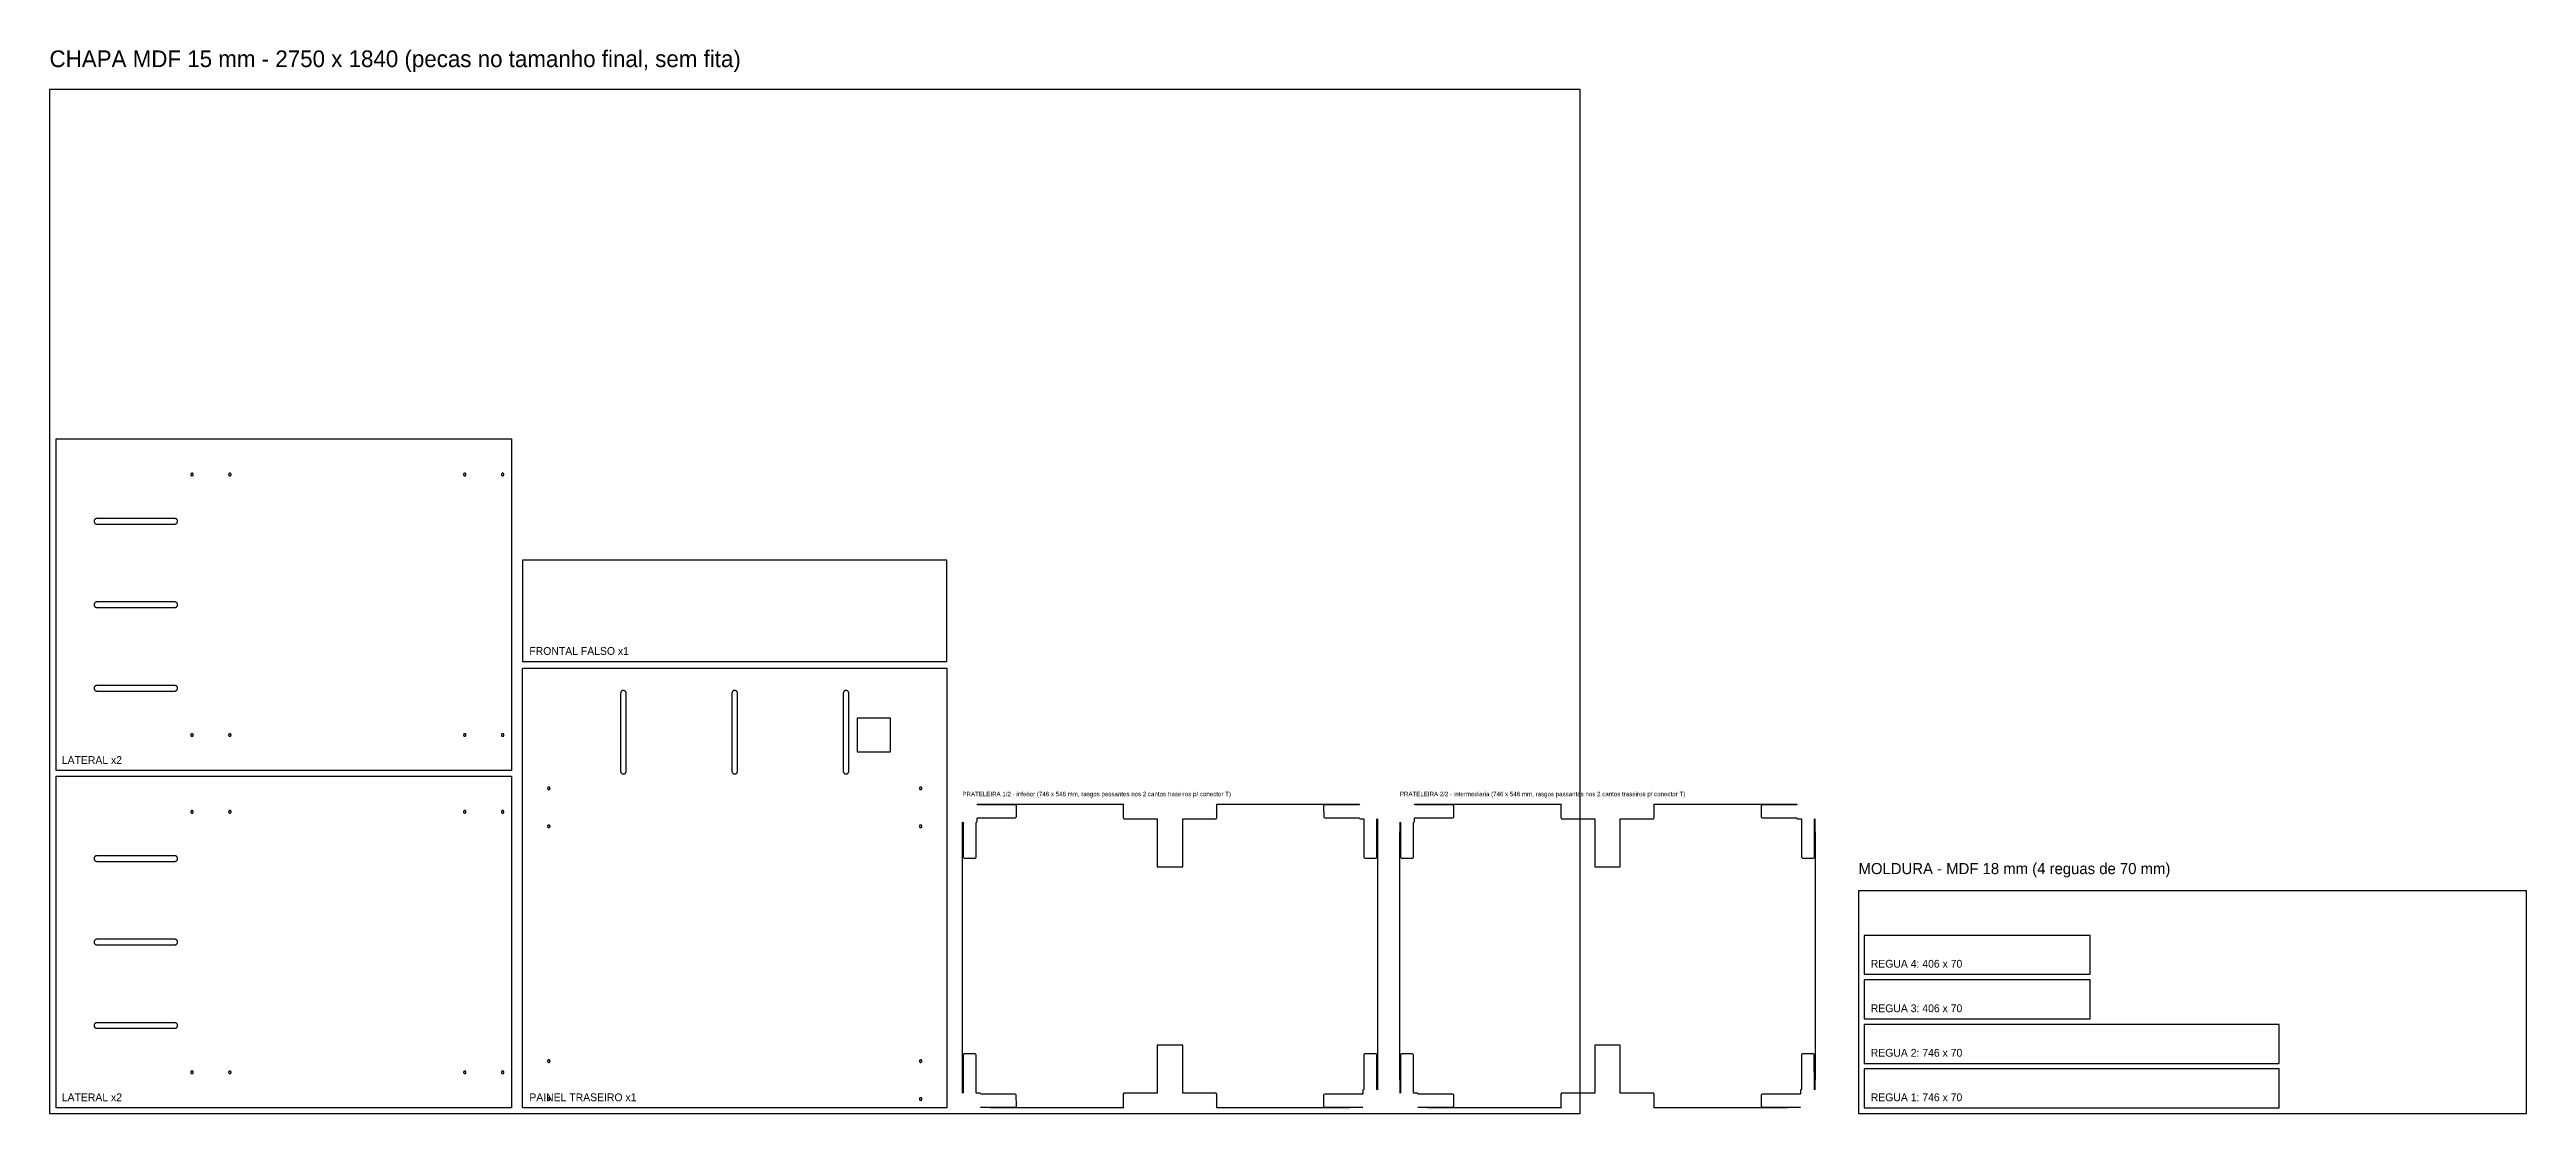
# Model space of a CAD drawing. Header units: millimetres. Extents: x 0 to 4450, y 0 to 1912.
import ezdxf

# ---------------------------------------------------------------- set-up
doc = ezdxf.new("R2010")
doc.units = ezdxf.units.MM
for name, color, linetype in [('CORTE', 7, 'Continuous'), ('FUROS', 1, 'Continuous'), ('TEXTO', 3, 'Continuous')]:
    doc.layers.add(name, color=color, linetype=linetype)

msp = doc.modelspace()

# ---------------------------------------------------------------- texts
at = {"layer": 'TEXTO'}
for s, height, p in [('CHAPA MDF 15 mm - 2750 x 1840 (pecas no tamanho final, sem fita)', 30, (0, 1880)), ('FRONTAL FALSO x1', 14, (862, 824)), ('LATERAL x2', 14, (22, 628)), ('PRATELEIRA 1/2 - inferior (746 x 546 mm, rasgos passantes nos 2 cantos traseiros p/ conector T)', 8, (1640, 570)), ('PRATELEIRA 2/2 - intermediaria (746 x 546 mm, rasgos passantes nos 2 cantos traseiros p/ conector T)', 8, (2426, 570)), ('MOLDURA - MDF 18 mm (4 reguas de 70 mm)', 20, (3250, 430)), ('REGUA 4: 406 x 70', 14, (3272, 262)), ('REGUA 3: 406 x 70', 14, (3272, 182)), ('REGUA 2: 746 x 70', 14, (3272, 102)), ('LATERAL x2', 14, (22, 22)), ('PAINEL TRASEIRO x1', 14, (862, 22)), ('REGUA 1: 746 x 70', 14, (3272, 22))]:
    msp.add_text(s, height=height, dxfattribs=at).set_placement(p)

# ---------------------------------------------------------------- linework, layer by layer
at = {"layer": 'CORTE'}
for points in [[(830, 616), (12, 616), (12, 1212), (830, 1212), (830, 616)], [(1612, 812), (1612, 994), (850, 994), (850, 812), (1612, 812)], [(850, 10), (850, 800), (1612, 800), (1612, 10), (850, 10)], [(830, 10), (12, 10), (12, 606), (830, 606), (830, 10)], [(1690.3, 10), (1689, 10.5), (1672.7, 10.5), (1673, 11.3), (1735.6, 11.4), (1737, 13.1), (1736.9, 33.3), (1736.3, 34.2), (1735, 34.7), (1673, 34.7), (1672.5, 35.8), (1671.4, 36.5), (1665.3, 36.5), (1664.7, 37.1), (1664.6, 105.6), (1662.9, 107), (1643.3, 107), (1641.9, 106.4), (1641.3, 105), (1641.3, 37.1), (1640.5, 36.3), (1640.5, 59), (1640, 60.3), (1640, 505.7), (1640.5, 507), (1640.5, 523.3), (1641.3, 523), (1641.4, 460.4), (1643.1, 459), (1662.9, 459), (1664.1, 459.6), (1664.7, 461), (1664.7, 523), (1666.4, 524.4), (1666.5, 530.7), (1667.1, 531.3), (1735, 531.3), (1736.3, 531.8), (1737, 533.1), (1737, 552.9), (1735.6, 554.6), (1667.1, 554.7), (1666.3, 555.5), (1689, 555.5), (1690.3, 556), (1929, 556), (1929.7, 556), (1929, 554.5), (1929, 531.5), (1930.2, 529.6), (1990, 529.5), (1990, 443), (2036, 443), (2036, 529.5), (2095.8, 529.6), (2097, 531.5), (2097, 554.5), (2096.3, 556), (2097, 556), (2335.7, 556), (2337, 555.5), (2353.3, 555.5), (2353, 554.7), (2290.4, 554.6), (2289, 552.9), (2289.1, 532.7), (2289.9, 531.6), (2291, 531.3), (2353, 531.3), (2353.4, 530.2), (2354.6, 529.5), (2360.7, 529.5), (2361.3, 528.9), (2361.4, 460.4), (2363.1, 459), (2382.7, 459), (2384.1, 459.6), (2384.7, 461), (2384.7, 528.9), (2385.5, 529.6), (2385.5, 507), (2386, 505.7), (2386, 60.3), (2385.5, 59), (2385.5, 42.7), (2384.7, 43), (2384.4, 105.9), (2382.7, 107), (2363.1, 107), (2361.9, 106.4), (2361.3, 105), (2361.3, 43), (2359.6, 41.6), (2359.5, 35.3), (2358.9, 34.7), (2291, 34.7), (2289.6, 34.1), (2289, 32.7), (2289, 13.1), (2290.4, 11.4), (2358.9, 11.3), (2359.7, 10.5), (2337, 10.5), (2335.7, 10), (2097, 10), (2096.3, 10), (2097, 11.5), (2097, 34.5), (2095.8, 36.3), (2036, 36.5), (2036, 123), (1990, 123), (1990, 36.5), (1930.2, 36.3), (1929, 34.5), (1929, 11.5), (1929.7, 10), (1929, 10)], [(2476.3, 10), (2475, 10.5), (2458.7, 10.5), (2459, 11.3), (2521.6, 11.4), (2523, 13.1), (2522.9, 33.3), (2522.3, 34.2), (2521, 34.7), (2459, 34.7), (2458.6, 35.8), (2457.4, 36.5), (2451.3, 36.5), (2450.7, 37.1), (2450.6, 105.6), (2448.9, 107), (2429.3, 107), (2427.9, 106.4), (2427.3, 105), (2427.3, 37.1), (2426.5, 36.3), (2426.5, 59), (2426, 60.3), (2426, 505.7), (2426.5, 507), (2426.5, 523.3), (2427.3, 523), (2427.4, 460.4), (2429.1, 459), (2448.9, 459), (2450.1, 459.6), (2450.7, 461), (2450.7, 523), (2452.4, 524.4), (2452.5, 530.7), (2453.1, 531.3), (2521, 531.3), (2522.3, 531.8), (2523, 533.1), (2523, 552.9), (2521.6, 554.6), (2453.1, 554.7), (2452.3, 555.5), (2475, 555.5), (2476.3, 556), (2715, 556), (2715.7, 556), (2715, 554.5), (2715, 531.5), (2716.2, 529.6), (2776, 529.5), (2776, 443), (2822, 443), (2822, 529.5), (2881.8, 529.6), (2883, 531.5), (2883, 554.5), (2882.3, 556), (2883, 556), (3121.7, 556), (3123, 555.5), (3139.3, 555.5), (3139, 554.7), (3076.4, 554.6), (3075, 552.9), (3075.1, 532.7), (3075.9, 531.6), (3077, 531.3), (3139, 531.3), (3139.4, 530.2), (3140.6, 529.5), (3146.7, 529.5), (3147.3, 528.9), (3147.4, 460.4), (3149.1, 459), (3168.7, 459), (3170.1, 459.6), (3170.7, 461), (3170.7, 528.9), (3171.5, 529.6), (3171.5, 507), (3172, 505.7), (3172, 60.3), (3171.5, 59), (3171.5, 42.7), (3170.7, 43), (3170.4, 105.9), (3168.7, 107), (3149.1, 107), (3147.9, 106.4), (3147.3, 105), (3147.3, 43), (3145.6, 41.6), (3145.5, 35.3), (3144.9, 34.7), (3077, 34.7), (3075.6, 34.1), (3075, 32.7), (3075, 13.1), (3076.4, 11.4), (3144.9, 11.3), (3145.7, 10.5), (3123, 10.5), (3121.7, 10), (2883, 10), (2882.3, 10), (2883, 11.5), (2883, 34.5), (2881.8, 36.3), (2822, 36.5), (2822, 123), (2776, 123), (2776, 36.5), (2716.2, 36.3), (2715, 34.5), (2715, 11.5), (2715.7, 10), (2715, 10)], [(3666, 250), (3666, 320), (3260, 320), (3260, 250), (3666, 250)], [(3666, 170), (3666, 240), (3260, 240), (3260, 170), (3666, 170)], [(4006, 90), (4006, 160), (3260, 160), (3260, 90), (4006, 90)], [(4006, 10), (4006, 80), (3260, 80), (3260, 10), (4006, 10)]]:
    msp.add_lwpolyline(points, close=True, dxfattribs=at)
at = {"layer": 'FUROS'}
for points in [[(256.4, 1150.2), (256.3, 1150.2), (256.1, 1150.2), (256, 1150.2), (255.9, 1150.2), (255.7, 1150.2), (255.6, 1150.2), (255.4, 1150.2), (255.3, 1150.1), (255.1, 1150.1), (255, 1150), (254.9, 1149.9), (254.7, 1149.9), (254.6, 1149.8), (254.5, 1149.7), (254.4, 1149.6), (254.3, 1149.5), (254.2, 1149.4), (254.1, 1149.3), (254.1, 1149.1), (254, 1149), (253.9, 1148.9), (253.9, 1148.7), (253.8, 1148.6), (253.8, 1148.4), (253.8, 1148.3), (253.8, 1148.1), (253.8, 1148), (253.8, 1147.9), (253.8, 1147.7), (253.8, 1147.6), (253.8, 1147.4), (253.9, 1147.3), (253.9, 1147.1), (254, 1147), (254.1, 1146.9), (254.1, 1146.7), (254.2, 1146.6), (254.3, 1146.5), (254.4, 1146.4), (254.5, 1146.3), (254.6, 1146.2), (254.7, 1146.1), (254.9, 1146.1), (255, 1146), (255.1, 1145.9), (255.3, 1145.9), (255.4, 1145.8), (255.6, 1145.8), (255.7, 1145.8), (255.9, 1145.8), (256, 1145.8), (256.1, 1145.8), (256.3, 1145.8), (256.4, 1145.8), (256.6, 1145.8), (256.7, 1145.9), (256.9, 1145.9), (257, 1146), (257.1, 1146.1), (257.3, 1146.1), (257.4, 1146.2), (257.5, 1146.3), (257.6, 1146.4), (257.7, 1146.5), (257.8, 1146.6), (257.9, 1146.7), (257.9, 1146.9), (258, 1147), (258.1, 1147.1), (258.1, 1147.3), (258.2, 1147.4), (258.2, 1147.6), (258.2, 1147.7), (258.2, 1147.9), (258.2, 1148), (258.2, 1148.1), (258.2, 1148.3), (258.2, 1148.4), (258.2, 1148.6), (258.1, 1148.7), (258.1, 1148.9), (258, 1149), (257.9, 1149.1), (257.9, 1149.3), (257.8, 1149.4), (257.7, 1149.5), (257.6, 1149.6), (257.5, 1149.7), (257.4, 1149.8), (257.3, 1149.9), (257.1, 1149.9), (257, 1150), (256.9, 1150.1), (256.7, 1150.1), (256.6, 1150.2), (256.4, 1150.2)], [(324.3, 1150.2), (324.1, 1150.2), (324, 1150.2), (323.9, 1150.2), (323.7, 1150.2), (323.6, 1150.2), (323.4, 1150.2), (323.3, 1150.1), (323.1, 1150.1), (323, 1150), (322.9, 1149.9), (322.7, 1149.9), (322.6, 1149.8), (322.5, 1149.7), (322.4, 1149.6), (322.3, 1149.5), (322.2, 1149.4), (322.1, 1149.3), (322.1, 1149.1), (322, 1149), (321.9, 1148.9), (321.9, 1148.7), (321.8, 1148.6), (321.8, 1148.4), (321.8, 1148.3), (321.8, 1148.1), (321.8, 1148), (321.8, 1147.9), (321.8, 1147.7), (321.8, 1147.6), (321.8, 1147.4), (321.9, 1147.3), (321.9, 1147.1), (322, 1147), (322.1, 1146.9), (322.1, 1146.7), (322.2, 1146.6), (322.3, 1146.5), (322.4, 1146.4), (322.5, 1146.3), (322.6, 1146.2), (322.7, 1146.1), (322.9, 1146.1), (323, 1146), (323.1, 1145.9), (323.3, 1145.9), (323.4, 1145.8), (323.6, 1145.8), (323.7, 1145.8), (323.9, 1145.8), (324, 1145.8), (324.1, 1145.8), (324.3, 1145.8), (324.4, 1145.8), (324.6, 1145.8), (324.7, 1145.9), (324.9, 1145.9), (325, 1146), (325.1, 1146.1), (325.3, 1146.1), (325.4, 1146.2), (325.5, 1146.3), (325.6, 1146.4), (325.7, 1146.5), (325.8, 1146.6), (325.9, 1146.7), (325.9, 1146.9), (326, 1147), (326.1, 1147.1), (326.1, 1147.3), (326.2, 1147.4), (326.2, 1147.6), (326.2, 1147.7), (326.2, 1147.9), (326.2, 1148), (326.2, 1148.1), (326.2, 1148.3), (326.2, 1148.4), (326.2, 1148.6), (326.1, 1148.7), (326.1, 1148.9), (326, 1149), (325.9, 1149.1), (325.9, 1149.3), (325.8, 1149.4), (325.7, 1149.5), (325.6, 1149.6), (325.5, 1149.7), (325.4, 1149.8), (325.3, 1149.9), (325.1, 1149.9), (325, 1150), (324.9, 1150.1), (324.7, 1150.1), (324.6, 1150.2), (324.4, 1150.2), (324.3, 1150.2)], [(746.4, 1150.2), (746.3, 1150.2), (746.1, 1150.2), (746, 1150.2), (745.9, 1150.2), (745.7, 1150.2), (745.6, 1150.2), (745.4, 1150.2), (745.3, 1150.1), (745.1, 1150.1), (745, 1150), (744.9, 1149.9), (744.7, 1149.9), (744.6, 1149.8), (744.5, 1149.7), (744.4, 1149.6), (744.3, 1149.5), (744.2, 1149.4), (744.1, 1149.3), (744.1, 1149.1), (744, 1149), (743.9, 1148.9), (743.9, 1148.7), (743.8, 1148.6), (743.8, 1148.4), (743.8, 1148.3), (743.8, 1148.1), (743.8, 1148), (743.8, 1147.9), (743.8, 1147.7), (743.8, 1147.6), (743.8, 1147.4), (743.9, 1147.3), (743.9, 1147.1), (744, 1147), (744.1, 1146.9), (744.1, 1146.7), (744.2, 1146.6), (744.3, 1146.5), (744.4, 1146.4), (744.5, 1146.3), (744.6, 1146.2), (744.7, 1146.1), (744.9, 1146.1), (745, 1146), (745.1, 1145.9), (745.3, 1145.9), (745.4, 1145.8), (745.6, 1145.8), (745.7, 1145.8), (745.9, 1145.8), (746, 1145.8), (746.1, 1145.8), (746.3, 1145.8), (746.4, 1145.8), (746.6, 1145.8), (746.7, 1145.9), (746.9, 1145.9), (747, 1146), (747.1, 1146.1), (747.3, 1146.1), (747.4, 1146.2), (747.5, 1146.3), (747.6, 1146.4), (747.7, 1146.5), (747.8, 1146.6), (747.9, 1146.7), (747.9, 1146.9), (748, 1147), (748.1, 1147.1), (748.1, 1147.3), (748.2, 1147.4), (748.2, 1147.6), (748.2, 1147.7), (748.2, 1147.9), (748.2, 1148), (748.2, 1148.1), (748.2, 1148.3), (748.2, 1148.4), (748.2, 1148.6), (748.1, 1148.7), (748.1, 1148.9), (748, 1149), (747.9, 1149.1), (747.9, 1149.3), (747.8, 1149.4), (747.7, 1149.5), (747.6, 1149.6), (747.5, 1149.7), (747.4, 1149.8), (747.3, 1149.9), (747.1, 1149.9), (747, 1150), (746.9, 1150.1), (746.7, 1150.1), (746.6, 1150.2), (746.4, 1150.2)], [(814.4, 1150.2), (814.3, 1150.2), (814.1, 1150.2), (814, 1150.2), (813.9, 1150.2), (813.7, 1150.2), (813.6, 1150.2), (813.4, 1150.2), (813.3, 1150.1), (813.1, 1150.1), (813, 1150), (812.9, 1149.9), (812.7, 1149.9), (812.6, 1149.8), (812.5, 1149.7), (812.4, 1149.6), (812.3, 1149.5), (812.2, 1149.4), (812.1, 1149.3), (812.1, 1149.1), (812, 1149), (811.9, 1148.9), (811.9, 1148.7), (811.8, 1148.6), (811.8, 1148.4), (811.8, 1148.3), (811.8, 1148.1), (811.8, 1148), (811.8, 1147.9), (811.8, 1147.7), (811.8, 1147.6), (811.8, 1147.4), (811.9, 1147.3), (811.9, 1147.1), (812, 1147), (812.1, 1146.9), (812.1, 1146.7), (812.2, 1146.6), (812.3, 1146.5), (812.4, 1146.4), (812.5, 1146.3), (812.6, 1146.2), (812.7, 1146.1), (812.9, 1146.1), (813, 1146), (813.1, 1145.9), (813.3, 1145.9), (813.4, 1145.8), (813.6, 1145.8), (813.7, 1145.8), (813.9, 1145.8), (814, 1145.8), (814.1, 1145.8), (814.3, 1145.8), (814.4, 1145.8), (814.6, 1145.8), (814.7, 1145.9), (814.9, 1145.9), (815, 1146), (815.1, 1146.1), (815.3, 1146.1), (815.4, 1146.2), (815.5, 1146.3), (815.6, 1146.4), (815.7, 1146.5), (815.8, 1146.6), (815.9, 1146.7), (815.9, 1146.9), (816, 1147), (816.1, 1147.1), (816.1, 1147.3), (816.2, 1147.4), (816.2, 1147.6), (816.2, 1147.7), (816.2, 1147.9), (816.2, 1148), (816.2, 1148.1), (816.2, 1148.3), (816.2, 1148.4), (816.2, 1148.6), (816.1, 1148.7), (816.1, 1148.9), (816, 1149), (815.9, 1149.1), (815.9, 1149.3), (815.8, 1149.4), (815.7, 1149.5), (815.6, 1149.6), (815.5, 1149.7), (815.4, 1149.8), (815.3, 1149.9), (815.1, 1149.9), (815, 1150), (814.9, 1150.1), (814.7, 1150.1), (814.6, 1150.2), (814.4, 1150.2)], [(83.5, 1059.2), (84, 1059.1), (84.5, 1059), (85, 1059), (225, 1059), (225.5, 1059), (226, 1059.1), (226.5, 1059.2), (226.9, 1059.4), (227.4, 1059.6), (227.8, 1059.8), (228.2, 1060.1), (228.5, 1060.5), (228.9, 1060.8), (229.2, 1061.2), (229.4, 1061.6), (229.6, 1062.1), (229.8, 1062.5), (229.9, 1063), (230, 1063.5), (230, 1064), (230, 1064.5), (229.9, 1065), (229.8, 1065.5), (229.6, 1065.9), (229.4, 1066.4), (229.2, 1066.8), (228.9, 1067.2), (228.5, 1067.5), (228.2, 1067.9), (227.8, 1068.2), (227.4, 1068.4), (226.9, 1068.6), (226.5, 1068.8), (226, 1068.9), (225.5, 1069), (225, 1069), (85, 1069), (84.5, 1069), (84, 1068.9), (83.5, 1068.8), (83.1, 1068.6), (82.6, 1068.4), (82.2, 1068.2), (81.8, 1067.9), (81.5, 1067.5), (81.1, 1067.2), (80.8, 1066.8), (80.6, 1066.4), (80.4, 1065.9), (80.2, 1065.5), (80.1, 1065), (80, 1064.5), (80, 1064), (80, 1063.5), (80.1, 1063), (80.2, 1062.5), (80.4, 1062.1), (80.6, 1061.6), (80.8, 1061.2), (81.1, 1060.8), (81.5, 1060.5), (81.8, 1060.1), (82.2, 1059.8), (82.6, 1059.6), (83.1, 1059.4), (83.5, 1059.2)], [(84, 909.1), (84.5, 909), (85, 909), (225, 909), (225.5, 909), (226, 909.1), (226.5, 909.2), (226.9, 909.4), (227.4, 909.6), (227.8, 909.8), (228.2, 910.1), (228.5, 910.5), (228.9, 910.8), (229.2, 911.2), (229.4, 911.6), (229.6, 912.1), (229.8, 912.5), (229.9, 913), (230, 913.5), (230, 914), (230, 914.5), (229.9, 915), (229.8, 915.5), (229.6, 915.9), (229.4, 916.4), (229.2, 916.8), (228.9, 917.2), (228.5, 917.5), (228.2, 917.9), (227.8, 918.2), (227.4, 918.4), (226.9, 918.6), (226.5, 918.8), (226, 918.9), (225.5, 919), (225, 919), (85, 919), (84.5, 919), (84, 918.9), (83.5, 918.8), (83.1, 918.6), (82.6, 918.4), (82.2, 918.2), (81.8, 917.9), (81.5, 917.5), (81.1, 917.2), (80.8, 916.8), (80.6, 916.4), (80.4, 915.9), (80.2, 915.5), (80.1, 915), (80, 914.5), (80, 914), (80, 913.5), (80.1, 913), (80.2, 912.5), (80.4, 912.1), (80.6, 911.6), (80.8, 911.2), (81.1, 910.8), (81.5, 910.5), (81.8, 910.1), (82.2, 909.8), (82.6, 909.6), (83.1, 909.4), (83.5, 909.2), (84, 909.1)], [(83.5, 759.2), (84, 759.1), (84.5, 759), (85, 759), (225, 759), (225.5, 759), (226, 759.1), (226.5, 759.2), (226.9, 759.4), (227.4, 759.6), (227.8, 759.8), (228.2, 760.1), (228.5, 760.5), (228.9, 760.8), (229.2, 761.2), (229.4, 761.6), (229.6, 762.1), (229.8, 762.5), (229.9, 763), (230, 763.5), (230, 764), (230, 764.5), (229.9, 765), (229.8, 765.5), (229.6, 765.9), (229.4, 766.4), (229.2, 766.8), (228.9, 767.2), (228.5, 767.5), (228.2, 767.9), (227.8, 768.2), (227.4, 768.4), (226.9, 768.6), (226.5, 768.8), (226, 768.9), (225.5, 769), (225, 769), (85, 769), (84.5, 769), (84, 768.9), (83.5, 768.8), (83.1, 768.6), (82.6, 768.4), (82.2, 768.2), (81.8, 767.9), (81.5, 767.5), (81.1, 767.2), (80.8, 766.8), (80.6, 766.4), (80.4, 765.9), (80.2, 765.5), (80.1, 765), (80, 764.5), (80, 764), (80, 763.5), (80.1, 763), (80.2, 762.5), (80.4, 762.1), (80.6, 761.6), (80.8, 761.2), (81.1, 760.8), (81.5, 760.5), (81.8, 760.1), (82.2, 759.8), (82.6, 759.6), (83.1, 759.4), (83.5, 759.2)], [(1026.2, 756.5), (1026.1, 756), (1026, 755.5), (1026, 755), (1026, 615), (1026, 614.5), (1026.1, 614), (1026.2, 613.5), (1026.4, 613.1), (1026.6, 612.6), (1026.8, 612.2), (1027.1, 611.8), (1027.5, 611.5), (1027.8, 611.1), (1028.2, 610.8), (1028.6, 610.6), (1029.1, 610.4), (1029.5, 610.2), (1030, 610.1), (1030.5, 610), (1031, 610), (1031.5, 610), (1032, 610.1), (1032.5, 610.2), (1032.9, 610.4), (1033.4, 610.6), (1033.8, 610.8), (1034.2, 611.1), (1034.5, 611.5), (1034.9, 611.8), (1035.2, 612.2), (1035.4, 612.6), (1035.6, 613.1), (1035.8, 613.5), (1035.9, 614), (1036, 614.5), (1036, 615), (1036, 755), (1036, 755.5), (1035.9, 756), (1035.8, 756.5), (1035.6, 756.9), (1035.4, 757.4), (1035.2, 757.8), (1034.9, 758.2), (1034.5, 758.5), (1034.2, 758.9), (1033.8, 759.2), (1033.4, 759.4), (1032.9, 759.6), (1032.5, 759.8), (1032, 759.9), (1031.5, 760), (1031, 760), (1030.5, 760), (1030, 759.9), (1029.5, 759.8), (1029.1, 759.6), (1028.6, 759.4), (1028.2, 759.2), (1027.8, 758.9), (1027.5, 758.5), (1027.1, 758.2), (1026.8, 757.8), (1026.6, 757.4), (1026.4, 756.9), (1026.2, 756.5)], [(1226.2, 756.5), (1226.1, 756), (1226, 755.5), (1226, 755), (1226, 615), (1226, 614.5), (1226.1, 614), (1226.2, 613.5), (1226.4, 613.1), (1226.6, 612.6), (1226.8, 612.2), (1227.1, 611.8), (1227.5, 611.5), (1227.8, 611.1), (1228.2, 610.8), (1228.6, 610.6), (1229.1, 610.4), (1229.5, 610.2), (1230, 610.1), (1230.5, 610), (1231, 610), (1231.5, 610), (1232, 610.1), (1232.5, 610.2), (1232.9, 610.4), (1233.4, 610.6), (1233.8, 610.8), (1234.2, 611.1), (1234.5, 611.5), (1234.9, 611.8), (1235.2, 612.2), (1235.4, 612.6), (1235.6, 613.1), (1235.8, 613.5), (1235.9, 614), (1236, 614.5), (1236, 615), (1236, 755), (1236, 755.5), (1235.9, 756), (1235.8, 756.5), (1235.6, 756.9), (1235.4, 757.4), (1235.2, 757.8), (1234.9, 758.2), (1234.5, 758.5), (1234.2, 758.9), (1233.8, 759.2), (1233.4, 759.4), (1232.9, 759.6), (1232.5, 759.8), (1232, 759.9), (1231.5, 760), (1231, 760), (1230.5, 760), (1230, 759.9), (1229.5, 759.8), (1229.1, 759.6), (1228.6, 759.4), (1228.2, 759.2), (1227.8, 758.9), (1227.5, 758.5), (1227.1, 758.2), (1226.8, 757.8), (1226.6, 757.4), (1226.4, 756.9), (1226.2, 756.5)], [(1426.2, 756.5), (1426.1, 756), (1426, 755.5), (1426, 755), (1426, 615), (1426, 614.5), (1426.1, 614), (1426.2, 613.5), (1426.4, 613.1), (1426.6, 612.6), (1426.8, 612.2), (1427.1, 611.8), (1427.5, 611.5), (1427.8, 611.1), (1428.2, 610.8), (1428.6, 610.6), (1429.1, 610.4), (1429.5, 610.2), (1430, 610.1), (1430.5, 610), (1431, 610), (1431.5, 610), (1432, 610.1), (1432.5, 610.2), (1432.9, 610.4), (1433.4, 610.6), (1433.8, 610.8), (1434.2, 611.1), (1434.5, 611.5), (1434.9, 611.8), (1435.2, 612.2), (1435.4, 612.6), (1435.6, 613.1), (1435.8, 613.5), (1435.9, 614), (1436, 614.5), (1436, 615), (1436, 755), (1436, 755.5), (1435.9, 756), (1435.8, 756.5), (1435.6, 756.9), (1435.4, 757.4), (1435.2, 757.8), (1434.9, 758.2), (1434.5, 758.5), (1434.2, 758.9), (1433.8, 759.2), (1433.4, 759.4), (1432.9, 759.6), (1432.5, 759.8), (1432, 759.9), (1431.5, 760), (1431, 760), (1430.5, 760), (1430, 759.9), (1429.5, 759.8), (1429.1, 759.6), (1428.6, 759.4), (1428.2, 759.2), (1427.8, 758.9), (1427.5, 758.5), (1427.1, 758.2), (1426.8, 757.8), (1426.6, 757.4), (1426.4, 756.9), (1426.2, 756.5)], [(256.4, 682.2), (256.3, 682.2), (256.1, 682.2), (256, 682.2), (255.9, 682.2), (255.7, 682.2), (255.6, 682.2), (255.4, 682.2), (255.3, 682.1), (255.1, 682.1), (255, 682), (254.9, 681.9), (254.7, 681.9), (254.6, 681.8), (254.5, 681.7), (254.4, 681.6), (254.3, 681.5), (254.2, 681.4), (254.1, 681.3), (254.1, 681.1), (254, 681), (253.9, 680.9), (253.9, 680.7), (253.8, 680.6), (253.8, 680.4), (253.8, 680.3), (253.8, 680.1), (253.8, 680), (253.8, 679.9), (253.8, 679.7), (253.8, 679.6), (253.8, 679.4), (253.9, 679.3), (253.9, 679.1), (254, 679), (254.1, 678.9), (254.1, 678.7), (254.2, 678.6), (254.3, 678.5), (254.4, 678.4), (254.5, 678.3), (254.6, 678.2), (254.7, 678.1), (254.9, 678.1), (255, 678), (255.1, 677.9), (255.3, 677.9), (255.4, 677.8), (255.6, 677.8), (255.7, 677.8), (255.9, 677.8), (256, 677.8), (256.1, 677.8), (256.3, 677.8), (256.4, 677.8), (256.6, 677.8), (256.7, 677.9), (256.9, 677.9), (257, 678), (257.1, 678.1), (257.3, 678.1), (257.4, 678.2), (257.5, 678.3), (257.6, 678.4), (257.7, 678.5), (257.8, 678.6), (257.9, 678.7), (257.9, 678.9), (258, 679), (258.1, 679.1), (258.1, 679.3), (258.2, 679.4), (258.2, 679.6), (258.2, 679.7), (258.2, 679.9), (258.2, 680), (258.2, 680.1), (258.2, 680.3), (258.2, 680.4), (258.2, 680.6), (258.1, 680.7), (258.1, 680.9), (258, 681), (257.9, 681.1), (257.9, 681.3), (257.8, 681.4), (257.7, 681.5), (257.6, 681.6), (257.5, 681.7), (257.4, 681.8), (257.3, 681.9), (257.1, 681.9), (257, 682), (256.9, 682.1), (256.7, 682.1), (256.6, 682.2), (256.4, 682.2)], [(324.3, 682.2), (324.1, 682.2), (324, 682.2), (323.9, 682.2), (323.7, 682.2), (323.6, 682.2), (323.4, 682.2), (323.3, 682.1), (323.1, 682.1), (323, 682), (322.9, 681.9), (322.7, 681.9), (322.6, 681.8), (322.5, 681.7), (322.4, 681.6), (322.3, 681.5), (322.2, 681.4), (322.1, 681.3), (322.1, 681.1), (322, 681), (321.9, 680.9), (321.9, 680.7), (321.8, 680.6), (321.8, 680.4), (321.8, 680.3), (321.8, 680.1), (321.8, 680), (321.8, 679.9), (321.8, 679.7), (321.8, 679.6), (321.8, 679.4), (321.9, 679.3), (321.9, 679.1), (322, 679), (322.1, 678.9), (322.1, 678.7), (322.2, 678.6), (322.3, 678.5), (322.4, 678.4), (322.5, 678.3), (322.6, 678.2), (322.7, 678.1), (322.9, 678.1), (323, 678), (323.1, 677.9), (323.3, 677.9), (323.4, 677.8), (323.6, 677.8), (323.7, 677.8), (323.9, 677.8), (324, 677.8), (324.1, 677.8), (324.3, 677.8), (324.4, 677.8), (324.6, 677.8), (324.7, 677.9), (324.9, 677.9), (325, 678), (325.1, 678.1), (325.3, 678.1), (325.4, 678.2), (325.5, 678.3), (325.6, 678.4), (325.7, 678.5), (325.8, 678.6), (325.9, 678.7), (325.9, 678.9), (326, 679), (326.1, 679.1), (326.1, 679.3), (326.2, 679.4), (326.2, 679.6), (326.2, 679.7), (326.2, 679.9), (326.2, 680), (326.2, 680.1), (326.2, 680.3), (326.2, 680.4), (326.2, 680.6), (326.1, 680.7), (326.1, 680.9), (326, 681), (325.9, 681.1), (325.9, 681.3), (325.8, 681.4), (325.7, 681.5), (325.6, 681.6), (325.5, 681.7), (325.4, 681.8), (325.3, 681.9), (325.1, 681.9), (325, 682), (324.9, 682.1), (324.7, 682.1), (324.6, 682.2), (324.4, 682.2), (324.3, 682.2)], [(746.3, 682.2), (746.1, 682.2), (746, 682.2), (745.9, 682.2), (745.7, 682.2), (745.6, 682.2), (745.4, 682.2), (745.3, 682.1), (745.1, 682.1), (745, 682), (744.9, 681.9), (744.7, 681.9), (744.6, 681.8), (744.5, 681.7), (744.4, 681.6), (744.3, 681.5), (744.2, 681.4), (744.1, 681.3), (744.1, 681.1), (744, 681), (743.9, 680.9), (743.9, 680.7), (743.8, 680.6), (743.8, 680.4), (743.8, 680.3), (743.8, 680.1), (743.8, 680), (743.8, 679.9), (743.8, 679.7), (743.8, 679.6), (743.8, 679.4), (743.9, 679.3), (743.9, 679.1), (744, 679), (744.1, 678.9), (744.1, 678.7), (744.2, 678.6), (744.3, 678.5), (744.4, 678.4), (744.5, 678.3), (744.6, 678.2), (744.7, 678.1), (744.9, 678.1), (745, 678), (745.1, 677.9), (745.3, 677.9), (745.4, 677.8), (745.6, 677.8), (745.7, 677.8), (745.9, 677.8), (746, 677.8), (746.1, 677.8), (746.3, 677.8), (746.4, 677.8), (746.6, 677.8), (746.7, 677.9), (746.9, 677.9), (747, 678), (747.1, 678.1), (747.3, 678.1), (747.4, 678.2), (747.5, 678.3), (747.6, 678.4), (747.7, 678.5), (747.8, 678.6), (747.9, 678.7), (747.9, 678.9), (748, 679), (748.1, 679.1), (748.1, 679.3), (748.2, 679.4), (748.2, 679.6), (748.2, 679.7), (748.2, 679.9), (748.2, 680), (748.2, 680.1), (748.2, 680.3), (748.2, 680.4), (748.2, 680.6), (748.1, 680.7), (748.1, 680.9), (748, 681), (747.9, 681.1), (747.9, 681.3), (747.8, 681.4), (747.7, 681.5), (747.6, 681.6), (747.5, 681.7), (747.4, 681.8), (747.3, 681.9), (747.1, 681.9), (747, 682), (746.9, 682.1), (746.7, 682.1), (746.6, 682.2), (746.4, 682.2), (746.3, 682.2)], [(814.3, 682.2), (814.1, 682.2), (814, 682.2), (813.9, 682.2), (813.7, 682.2), (813.6, 682.2), (813.4, 682.2), (813.3, 682.1), (813.1, 682.1), (813, 682), (812.9, 681.9), (812.7, 681.9), (812.6, 681.8), (812.5, 681.7), (812.4, 681.6), (812.3, 681.5), (812.2, 681.4), (812.1, 681.3), (812.1, 681.1), (812, 681), (811.9, 680.9), (811.9, 680.7), (811.8, 680.6), (811.8, 680.4), (811.8, 680.3), (811.8, 680.1), (811.8, 680), (811.8, 679.9), (811.8, 679.7), (811.8, 679.6), (811.8, 679.4), (811.9, 679.3), (811.9, 679.1), (812, 679), (812.1, 678.9), (812.1, 678.7), (812.2, 678.6), (812.3, 678.5), (812.4, 678.4), (812.5, 678.3), (812.6, 678.2), (812.7, 678.1), (812.9, 678.1), (813, 678), (813.1, 677.9), (813.3, 677.9), (813.4, 677.8), (813.6, 677.8), (813.7, 677.8), (813.9, 677.8), (814, 677.8), (814.1, 677.8), (814.3, 677.8), (814.4, 677.8), (814.6, 677.8), (814.7, 677.9), (814.9, 677.9), (815, 678), (815.1, 678.1), (815.3, 678.1), (815.4, 678.2), (815.5, 678.3), (815.6, 678.4), (815.7, 678.5), (815.8, 678.6), (815.9, 678.7), (815.9, 678.9), (816, 679), (816.1, 679.1), (816.1, 679.3), (816.2, 679.4), (816.2, 679.6), (816.2, 679.7), (816.2, 679.9), (816.2, 680), (816.2, 680.1), (816.2, 680.3), (816.2, 680.4), (816.2, 680.6), (816.1, 680.7), (816.1, 680.9), (816, 681), (815.9, 681.1), (815.9, 681.3), (815.8, 681.4), (815.7, 681.5), (815.6, 681.6), (815.5, 681.7), (815.4, 681.8), (815.3, 681.9), (815.1, 681.9), (815, 682), (814.9, 682.1), (814.7, 682.1), (814.6, 682.2), (814.4, 682.2), (814.3, 682.2)], [(1511, 710), (1451, 710), (1451, 650), (1511, 650), (1511, 710)], [(899.2, 583.7), (899.2, 583.9), (899.2, 584), (899.2, 584.1), (899.2, 584.3), (899.2, 584.4), (899.2, 584.6), (899.1, 584.7), (899.1, 584.9), (899, 585), (898.9, 585.1), (898.9, 585.3), (898.8, 585.4), (898.7, 585.5), (898.6, 585.6), (898.5, 585.7), (898.4, 585.8), (898.3, 585.9), (898.1, 585.9), (898, 586), (897.9, 586.1), (897.7, 586.1), (897.6, 586.2), (897.4, 586.2), (897.3, 586.2), (897.1, 586.2), (897, 586.2), (896.9, 586.2), (896.7, 586.2), (896.6, 586.2), (896.4, 586.2), (896.3, 586.1), (896.1, 586.1), (896, 586), (895.9, 585.9), (895.7, 585.9), (895.6, 585.8), (895.5, 585.7), (895.4, 585.6), (895.3, 585.5), (895.2, 585.4), (895.1, 585.3), (895.1, 585.1), (895, 585), (894.9, 584.9), (894.9, 584.7), (894.8, 584.6), (894.8, 584.4), (894.8, 584.3), (894.8, 584.1), (894.8, 584), (894.8, 583.9), (894.8, 583.7), (894.8, 583.6), (894.8, 583.4), (894.9, 583.3), (894.9, 583.1), (895, 583), (895.1, 582.9), (895.1, 582.7), (895.2, 582.6), (895.3, 582.5), (895.4, 582.4), (895.5, 582.3), (895.6, 582.2), (895.7, 582.1), (895.9, 582.1), (896, 582), (896.1, 581.9), (896.3, 581.9), (896.4, 581.8), (896.6, 581.8), (896.7, 581.8), (896.9, 581.8), (897, 581.8), (897.1, 581.8), (897.3, 581.8), (897.4, 581.8), (897.6, 581.8), (897.7, 581.9), (897.9, 581.9), (898, 582), (898.1, 582.1), (898.3, 582.1), (898.4, 582.2), (898.5, 582.3), (898.6, 582.4), (898.7, 582.5), (898.8, 582.6), (898.9, 582.7), (898.9, 582.9), (899, 583), (899.1, 583.1), (899.1, 583.3), (899.2, 583.4), (899.2, 583.6), (899.2, 583.7)], [(1567.2, 583.7), (1567.2, 583.9), (1567.2, 584), (1567.2, 584.1), (1567.2, 584.3), (1567.2, 584.4), (1567.2, 584.6), (1567.1, 584.7), (1567.1, 584.9), (1567, 585), (1566.9, 585.1), (1566.9, 585.3), (1566.8, 585.4), (1566.7, 585.5), (1566.6, 585.6), (1566.5, 585.7), (1566.4, 585.8), (1566.3, 585.9), (1566.1, 585.9), (1566, 586), (1565.9, 586.1), (1565.7, 586.1), (1565.6, 586.2), (1565.4, 586.2), (1565.3, 586.2), (1565.1, 586.2), (1565, 586.2), (1564.9, 586.2), (1564.7, 586.2), (1564.6, 586.2), (1564.4, 586.2), (1564.3, 586.1), (1564.1, 586.1), (1564, 586), (1563.9, 585.9), (1563.7, 585.9), (1563.6, 585.8), (1563.5, 585.7), (1563.4, 585.6), (1563.3, 585.5), (1563.2, 585.4), (1563.1, 585.3), (1563.1, 585.1), (1563, 585), (1562.9, 584.9), (1562.9, 584.7), (1562.8, 584.6), (1562.8, 584.4), (1562.8, 584.3), (1562.8, 584.1), (1562.8, 584), (1562.8, 583.9), (1562.8, 583.7), (1562.8, 583.6), (1562.8, 583.4), (1562.9, 583.3), (1562.9, 583.1), (1563, 583), (1563.1, 582.9), (1563.1, 582.7), (1563.2, 582.6), (1563.3, 582.5), (1563.4, 582.4), (1563.5, 582.3), (1563.6, 582.2), (1563.7, 582.1), (1563.9, 582.1), (1564, 582), (1564.1, 581.9), (1564.3, 581.9), (1564.4, 581.8), (1564.6, 581.8), (1564.7, 581.8), (1564.9, 581.8), (1565, 581.8), (1565.1, 581.8), (1565.3, 581.8), (1565.4, 581.8), (1565.6, 581.8), (1565.7, 581.9), (1565.9, 581.9), (1566, 582), (1566.1, 582.1), (1566.3, 582.1), (1566.4, 582.2), (1566.5, 582.3), (1566.6, 582.4), (1566.7, 582.5), (1566.8, 582.6), (1566.9, 582.7), (1566.9, 582.9), (1567, 583), (1567.1, 583.1), (1567.1, 583.3), (1567.2, 583.4), (1567.2, 583.6), (1567.2, 583.7)], [(256.4, 544.2), (256.3, 544.2), (256.1, 544.2), (256, 544.2), (255.9, 544.2), (255.7, 544.2), (255.6, 544.2), (255.4, 544.2), (255.3, 544.1), (255.1, 544.1), (255, 544), (254.9, 543.9), (254.7, 543.9), (254.6, 543.8), (254.5, 543.7), (254.4, 543.6), (254.3, 543.5), (254.2, 543.4), (254.1, 543.3), (254.1, 543.1), (254, 543), (253.9, 542.9), (253.9, 542.7), (253.8, 542.6), (253.8, 542.4), (253.8, 542.3), (253.8, 542.1), (253.8, 542), (253.8, 541.9), (253.8, 541.7), (253.8, 541.6), (253.8, 541.4), (253.9, 541.3), (253.9, 541.1), (254, 541), (254.1, 540.9), (254.1, 540.7), (254.2, 540.6), (254.3, 540.5), (254.4, 540.4), (254.5, 540.3), (254.6, 540.2), (254.7, 540.1), (254.9, 540.1), (255, 540), (255.1, 539.9), (255.3, 539.9), (255.4, 539.8), (255.6, 539.8), (255.7, 539.8), (255.9, 539.8), (256, 539.8), (256.1, 539.8), (256.3, 539.8), (256.4, 539.8), (256.6, 539.8), (256.7, 539.9), (256.9, 539.9), (257, 540), (257.1, 540.1), (257.3, 540.1), (257.4, 540.2), (257.5, 540.3), (257.6, 540.4), (257.7, 540.5), (257.8, 540.6), (257.9, 540.7), (257.9, 540.9), (258, 541), (258.1, 541.1), (258.1, 541.3), (258.2, 541.4), (258.2, 541.6), (258.2, 541.7), (258.2, 541.9), (258.2, 542), (258.2, 542.1), (258.2, 542.3), (258.2, 542.4), (258.2, 542.6), (258.1, 542.7), (258.1, 542.9), (258, 543), (257.9, 543.1), (257.9, 543.3), (257.8, 543.4), (257.7, 543.5), (257.6, 543.6), (257.5, 543.7), (257.4, 543.8), (257.3, 543.9), (257.1, 543.9), (257, 544), (256.9, 544.1), (256.7, 544.1), (256.6, 544.2), (256.4, 544.2)], [(324.3, 544.2), (324.1, 544.2), (324, 544.2), (323.9, 544.2), (323.7, 544.2), (323.6, 544.2), (323.4, 544.2), (323.3, 544.1), (323.1, 544.1), (323, 544), (322.9, 543.9), (322.7, 543.9), (322.6, 543.8), (322.5, 543.7), (322.4, 543.6), (322.3, 543.5), (322.2, 543.4), (322.1, 543.3), (322.1, 543.1), (322, 543), (321.9, 542.9), (321.9, 542.7), (321.8, 542.6), (321.8, 542.4), (321.8, 542.3), (321.8, 542.1), (321.8, 542), (321.8, 541.9), (321.8, 541.7), (321.8, 541.6), (321.8, 541.4), (321.9, 541.3), (321.9, 541.1), (322, 541), (322.1, 540.9), (322.1, 540.7), (322.2, 540.6), (322.3, 540.5), (322.4, 540.4), (322.5, 540.3), (322.6, 540.2), (322.7, 540.1), (322.9, 540.1), (323, 540), (323.1, 539.9), (323.3, 539.9), (323.4, 539.8), (323.6, 539.8), (323.7, 539.8), (323.9, 539.8), (324, 539.8), (324.1, 539.8), (324.3, 539.8), (324.4, 539.8), (324.6, 539.8), (324.7, 539.9), (324.9, 539.9), (325, 540), (325.1, 540.1), (325.3, 540.1), (325.4, 540.2), (325.5, 540.3), (325.6, 540.4), (325.7, 540.5), (325.8, 540.6), (325.9, 540.7), (325.9, 540.9), (326, 541), (326.1, 541.1), (326.1, 541.3), (326.2, 541.4), (326.2, 541.6), (326.2, 541.7), (326.2, 541.9), (326.2, 542), (326.2, 542.1), (326.2, 542.3), (326.2, 542.4), (326.2, 542.6), (326.1, 542.7), (326.1, 542.9), (326, 543), (325.9, 543.1), (325.9, 543.3), (325.8, 543.4), (325.7, 543.5), (325.6, 543.6), (325.5, 543.7), (325.4, 543.8), (325.3, 543.9), (325.1, 543.9), (325, 544), (324.9, 544.1), (324.7, 544.1), (324.6, 544.2), (324.4, 544.2), (324.3, 544.2)], [(746.4, 544.2), (746.3, 544.2), (746.1, 544.2), (746, 544.2), (745.9, 544.2), (745.7, 544.2), (745.6, 544.2), (745.4, 544.2), (745.3, 544.1), (745.1, 544.1), (745, 544), (744.9, 543.9), (744.7, 543.9), (744.6, 543.8), (744.5, 543.7), (744.4, 543.6), (744.3, 543.5), (744.2, 543.4), (744.1, 543.3), (744.1, 543.1), (744, 543), (743.9, 542.9), (743.9, 542.7), (743.8, 542.6), (743.8, 542.4), (743.8, 542.3), (743.8, 542.1), (743.8, 542), (743.8, 541.9), (743.8, 541.7), (743.8, 541.6), (743.8, 541.4), (743.9, 541.3), (743.9, 541.1), (744, 541), (744.1, 540.9), (744.1, 540.7), (744.2, 540.6), (744.3, 540.5), (744.4, 540.4), (744.5, 540.3), (744.6, 540.2), (744.7, 540.1), (744.9, 540.1), (745, 540), (745.1, 539.9), (745.3, 539.9), (745.4, 539.8), (745.6, 539.8), (745.7, 539.8), (745.9, 539.8), (746, 539.8), (746.1, 539.8), (746.3, 539.8), (746.4, 539.8), (746.6, 539.8), (746.7, 539.9), (746.9, 539.9), (747, 540), (747.1, 540.1), (747.3, 540.1), (747.4, 540.2), (747.5, 540.3), (747.6, 540.4), (747.7, 540.5), (747.8, 540.6), (747.9, 540.7), (747.9, 540.9), (748, 541), (748.1, 541.1), (748.1, 541.3), (748.2, 541.4), (748.2, 541.6), (748.2, 541.7), (748.2, 541.9), (748.2, 542), (748.2, 542.1), (748.2, 542.3), (748.2, 542.4), (748.2, 542.6), (748.1, 542.7), (748.1, 542.9), (748, 543), (747.9, 543.1), (747.9, 543.3), (747.8, 543.4), (747.7, 543.5), (747.6, 543.6), (747.5, 543.7), (747.4, 543.8), (747.3, 543.9), (747.1, 543.9), (747, 544), (746.9, 544.1), (746.7, 544.1), (746.6, 544.2), (746.4, 544.2)], [(814.4, 544.2), (814.3, 544.2), (814.1, 544.2), (814, 544.2), (813.9, 544.2), (813.7, 544.2), (813.6, 544.2), (813.4, 544.2), (813.3, 544.1), (813.1, 544.1), (813, 544), (812.9, 543.9), (812.7, 543.9), (812.6, 543.8), (812.5, 543.7), (812.4, 543.6), (812.3, 543.5), (812.2, 543.4), (812.1, 543.3), (812.1, 543.1), (812, 543), (811.9, 542.9), (811.9, 542.7), (811.8, 542.6), (811.8, 542.4), (811.8, 542.3), (811.8, 542.1), (811.8, 542), (811.8, 541.9), (811.8, 541.7), (811.8, 541.6), (811.8, 541.4), (811.9, 541.3), (811.9, 541.1), (812, 541), (812.1, 540.9), (812.1, 540.7), (812.2, 540.6), (812.3, 540.5), (812.4, 540.4), (812.5, 540.3), (812.6, 540.2), (812.7, 540.1), (812.9, 540.1), (813, 540), (813.1, 539.9), (813.3, 539.9), (813.4, 539.8), (813.6, 539.8), (813.7, 539.8), (813.9, 539.8), (814, 539.8), (814.1, 539.8), (814.3, 539.8), (814.4, 539.8), (814.6, 539.8), (814.7, 539.9), (814.9, 539.9), (815, 540), (815.1, 540.1), (815.3, 540.1), (815.4, 540.2), (815.5, 540.3), (815.6, 540.4), (815.7, 540.5), (815.8, 540.6), (815.9, 540.7), (815.9, 540.9), (816, 541), (816.1, 541.1), (816.1, 541.3), (816.2, 541.4), (816.2, 541.6), (816.2, 541.7), (816.2, 541.9), (816.2, 542), (816.2, 542.1), (816.2, 542.3), (816.2, 542.4), (816.2, 542.6), (816.1, 542.7), (816.1, 542.9), (816, 543), (815.9, 543.1), (815.9, 543.3), (815.8, 543.4), (815.7, 543.5), (815.6, 543.6), (815.5, 543.7), (815.4, 543.8), (815.3, 543.9), (815.1, 543.9), (815, 544), (814.9, 544.1), (814.7, 544.1), (814.6, 544.2), (814.4, 544.2)], [(899.2, 515.6), (899.2, 515.7), (899.2, 515.9), (899.2, 516), (899.2, 516.1), (899.2, 516.3), (899.2, 516.4), (899.2, 516.6), (899.1, 516.7), (899.1, 516.9), (899, 517), (898.9, 517.1), (898.9, 517.3), (898.8, 517.4), (898.7, 517.5), (898.6, 517.6), (898.5, 517.7), (898.4, 517.8), (898.3, 517.9), (898.1, 517.9), (898, 518), (897.9, 518.1), (897.7, 518.1), (897.6, 518.2), (897.4, 518.2), (897.3, 518.2), (897.1, 518.2), (897, 518.2), (896.9, 518.2), (896.7, 518.2), (896.6, 518.2), (896.4, 518.2), (896.3, 518.1), (896.1, 518.1), (896, 518), (895.9, 517.9), (895.7, 517.9), (895.6, 517.8), (895.5, 517.7), (895.4, 517.6), (895.3, 517.5), (895.2, 517.4), (895.1, 517.3), (895.1, 517.1), (895, 517), (894.9, 516.9), (894.9, 516.7), (894.8, 516.6), (894.8, 516.4), (894.8, 516.3), (894.8, 516.1), (894.8, 516), (894.8, 515.9), (894.8, 515.7), (894.8, 515.6), (894.8, 515.4), (894.9, 515.3), (894.9, 515.1), (895, 515), (895.1, 514.9), (895.1, 514.7), (895.2, 514.6), (895.3, 514.5), (895.4, 514.4), (895.5, 514.3), (895.6, 514.2), (895.7, 514.1), (895.9, 514.1), (896, 514), (896.1, 513.9), (896.3, 513.9), (896.4, 513.8), (896.6, 513.8), (896.7, 513.8), (896.9, 513.8), (897, 513.8), (897.1, 513.8), (897.3, 513.8), (897.4, 513.8), (897.6, 513.8), (897.7, 513.9), (897.9, 513.9), (898, 514), (898.1, 514.1), (898.3, 514.1), (898.4, 514.2), (898.5, 514.3), (898.6, 514.4), (898.7, 514.5), (898.8, 514.6), (898.9, 514.7), (898.9, 514.9), (899, 515), (899.1, 515.1), (899.1, 515.3), (899.2, 515.4), (899.2, 515.6)], [(1567.2, 515.6), (1567.2, 515.7), (1567.2, 515.9), (1567.2, 516), (1567.2, 516.1), (1567.2, 516.3), (1567.2, 516.4), (1567.2, 516.6), (1567.1, 516.7), (1567.1, 516.9), (1567, 517), (1566.9, 517.1), (1566.9, 517.3), (1566.8, 517.4), (1566.7, 517.5), (1566.6, 517.6), (1566.5, 517.7), (1566.4, 517.8), (1566.3, 517.9), (1566.1, 517.9), (1566, 518), (1565.9, 518.1), (1565.7, 518.1), (1565.6, 518.2), (1565.4, 518.2), (1565.3, 518.2), (1565.1, 518.2), (1565, 518.2), (1564.9, 518.2), (1564.7, 518.2), (1564.6, 518.2), (1564.4, 518.2), (1564.3, 518.1), (1564.1, 518.1), (1564, 518), (1563.9, 517.9), (1563.7, 517.9), (1563.6, 517.8), (1563.5, 517.7), (1563.4, 517.6), (1563.3, 517.5), (1563.2, 517.4), (1563.1, 517.3), (1563.1, 517.1), (1563, 517), (1562.9, 516.9), (1562.9, 516.7), (1562.8, 516.6), (1562.8, 516.4), (1562.8, 516.3), (1562.8, 516.1), (1562.8, 516), (1562.8, 515.9), (1562.8, 515.7), (1562.8, 515.6), (1562.8, 515.4), (1562.9, 515.3), (1562.9, 515.1), (1563, 515), (1563.1, 514.9), (1563.1, 514.7), (1563.2, 514.6), (1563.3, 514.5), (1563.4, 514.4), (1563.5, 514.3), (1563.6, 514.2), (1563.7, 514.1), (1563.9, 514.1), (1564, 514), (1564.1, 513.9), (1564.3, 513.9), (1564.4, 513.8), (1564.6, 513.8), (1564.7, 513.8), (1564.9, 513.8), (1565, 513.8), (1565.1, 513.8), (1565.3, 513.8), (1565.4, 513.8), (1565.6, 513.8), (1565.7, 513.9), (1565.9, 513.9), (1566, 514), (1566.1, 514.1), (1566.3, 514.1), (1566.4, 514.2), (1566.5, 514.3), (1566.6, 514.4), (1566.7, 514.5), (1566.8, 514.6), (1566.9, 514.7), (1566.9, 514.9), (1567, 515), (1567.1, 515.1), (1567.1, 515.3), (1567.2, 515.4), (1567.2, 515.6)], [(83.5, 453.2), (84, 453.1), (84.5, 453), (85, 453), (225, 453), (225.5, 453), (226, 453.1), (226.5, 453.2), (226.9, 453.4), (227.4, 453.6), (227.8, 453.8), (228.2, 454.1), (228.5, 454.5), (228.9, 454.8), (229.2, 455.2), (229.4, 455.6), (229.6, 456.1), (229.8, 456.5), (229.9, 457), (230, 457.5), (230, 458), (230, 458.5), (229.9, 459), (229.8, 459.5), (229.6, 459.9), (229.4, 460.4), (229.2, 460.8), (228.9, 461.2), (228.5, 461.5), (228.2, 461.9), (227.8, 462.2), (227.4, 462.4), (226.9, 462.6), (226.5, 462.8), (226, 462.9), (225.5, 463), (225, 463), (85, 463), (84.5, 463), (84, 462.9), (83.5, 462.8), (83.1, 462.6), (82.6, 462.4), (82.2, 462.2), (81.8, 461.9), (81.5, 461.5), (81.1, 461.2), (80.8, 460.8), (80.6, 460.4), (80.4, 459.9), (80.2, 459.5), (80.1, 459), (80, 458.5), (80, 458), (80, 457.5), (80.1, 457), (80.2, 456.5), (80.4, 456.1), (80.6, 455.6), (80.8, 455.2), (81.1, 454.8), (81.5, 454.5), (81.8, 454.1), (82.2, 453.8), (82.6, 453.6), (83.1, 453.4), (83.5, 453.2)], [(84, 303.1), (84.5, 303), (85, 303), (225, 303), (225.5, 303), (226, 303.1), (226.5, 303.2), (226.9, 303.4), (227.4, 303.6), (227.8, 303.8), (228.2, 304.1), (228.5, 304.5), (228.9, 304.8), (229.2, 305.2), (229.4, 305.6), (229.6, 306.1), (229.8, 306.5), (229.9, 307), (230, 307.5), (230, 308), (230, 308.5), (229.9, 309), (229.8, 309.5), (229.6, 309.9), (229.4, 310.4), (229.2, 310.8), (228.9, 311.2), (228.5, 311.5), (228.2, 311.9), (227.8, 312.2), (227.4, 312.4), (226.9, 312.6), (226.5, 312.8), (226, 312.9), (225.5, 313), (225, 313), (85, 313), (84.5, 313), (84, 312.9), (83.5, 312.8), (83.1, 312.6), (82.6, 312.4), (82.2, 312.2), (81.8, 311.9), (81.5, 311.5), (81.1, 311.2), (80.8, 310.8), (80.6, 310.4), (80.4, 309.9), (80.2, 309.5), (80.1, 309), (80, 308.5), (80, 308), (80, 307.5), (80.1, 307), (80.2, 306.5), (80.4, 306.1), (80.6, 305.6), (80.8, 305.2), (81.1, 304.8), (81.5, 304.5), (81.8, 304.1), (82.2, 303.8), (82.6, 303.6), (83.1, 303.4), (83.5, 303.2), (84, 303.1)], [(83.5, 153.2), (84, 153.1), (84.5, 153), (85, 153), (225, 153), (225.5, 153), (226, 153.1), (226.5, 153.2), (226.9, 153.4), (227.4, 153.6), (227.8, 153.8), (228.2, 154.1), (228.5, 154.5), (228.9, 154.8), (229.2, 155.2), (229.4, 155.6), (229.6, 156.1), (229.8, 156.5), (229.9, 157), (230, 157.5), (230, 158), (230, 158.5), (229.9, 159), (229.8, 159.5), (229.6, 159.9), (229.4, 160.4), (229.2, 160.8), (228.9, 161.2), (228.5, 161.5), (228.2, 161.9), (227.8, 162.2), (227.4, 162.4), (226.9, 162.6), (226.5, 162.8), (226, 162.9), (225.5, 163), (225, 163), (85, 163), (84.5, 163), (84, 162.9), (83.5, 162.8), (83.1, 162.6), (82.6, 162.4), (82.2, 162.2), (81.8, 161.9), (81.5, 161.5), (81.1, 161.2), (80.8, 160.8), (80.6, 160.4), (80.4, 159.9), (80.2, 159.5), (80.1, 159), (80, 158.5), (80, 158), (80, 157.5), (80.1, 157), (80.2, 156.5), (80.4, 156.1), (80.6, 155.6), (80.8, 155.2), (81.1, 154.8), (81.5, 154.5), (81.8, 154.1), (82.2, 153.8), (82.6, 153.6), (83.1, 153.4), (83.5, 153.2)], [(899.2, 93.6), (899.2, 93.7), (899.2, 93.9), (899.2, 94), (899.2, 94.1), (899.2, 94.3), (899.2, 94.4), (899.2, 94.6), (899.1, 94.7), (899.1, 94.9), (899, 95), (898.9, 95.1), (898.9, 95.3), (898.8, 95.4), (898.7, 95.5), (898.6, 95.6), (898.5, 95.7), (898.4, 95.8), (898.3, 95.9), (898.1, 95.9), (898, 96), (897.9, 96.1), (897.7, 96.1), (897.6, 96.2), (897.4, 96.2), (897.3, 96.2), (897.1, 96.2), (897, 96.2), (896.9, 96.2), (896.7, 96.2), (896.6, 96.2), (896.4, 96.2), (896.3, 96.1), (896.1, 96.1), (896, 96), (895.9, 95.9), (895.7, 95.9), (895.6, 95.8), (895.5, 95.7), (895.4, 95.6), (895.3, 95.5), (895.2, 95.4), (895.1, 95.3), (895.1, 95.1), (895, 95), (894.9, 94.9), (894.9, 94.7), (894.8, 94.6), (894.8, 94.4), (894.8, 94.3), (894.8, 94.1), (894.8, 94), (894.8, 93.9), (894.8, 93.7), (894.8, 93.6), (894.8, 93.4), (894.9, 93.3), (894.9, 93.1), (895, 93), (895.1, 92.9), (895.1, 92.7), (895.2, 92.6), (895.3, 92.5), (895.4, 92.4), (895.5, 92.3), (895.6, 92.2), (895.7, 92.1), (895.9, 92.1), (896, 92), (896.1, 91.9), (896.3, 91.9), (896.4, 91.8), (896.6, 91.8), (896.7, 91.8), (896.9, 91.8), (897, 91.8), (897.1, 91.8), (897.3, 91.8), (897.4, 91.8), (897.6, 91.8), (897.7, 91.9), (897.9, 91.9), (898, 92), (898.1, 92.1), (898.3, 92.1), (898.4, 92.2), (898.5, 92.3), (898.6, 92.4), (898.7, 92.5), (898.8, 92.6), (898.9, 92.7), (898.9, 92.9), (899, 93), (899.1, 93.1), (899.1, 93.3), (899.2, 93.4), (899.2, 93.6)], [(1567.2, 93.6), (1567.2, 93.7), (1567.2, 93.9), (1567.2, 94), (1567.2, 94.1), (1567.2, 94.3), (1567.2, 94.4), (1567.2, 94.6), (1567.1, 94.7), (1567.1, 94.9), (1567, 95), (1566.9, 95.1), (1566.9, 95.3), (1566.8, 95.4), (1566.7, 95.5), (1566.6, 95.6), (1566.5, 95.7), (1566.4, 95.8), (1566.3, 95.9), (1566.1, 95.9), (1566, 96), (1565.9, 96.1), (1565.7, 96.1), (1565.6, 96.2), (1565.4, 96.2), (1565.3, 96.2), (1565.1, 96.2), (1565, 96.2), (1564.9, 96.2), (1564.7, 96.2), (1564.6, 96.2), (1564.4, 96.2), (1564.3, 96.1), (1564.1, 96.1), (1564, 96), (1563.9, 95.9), (1563.7, 95.9), (1563.6, 95.8), (1563.5, 95.7), (1563.4, 95.6), (1563.3, 95.5), (1563.2, 95.4), (1563.1, 95.3), (1563.1, 95.1), (1563, 95), (1562.9, 94.9), (1562.9, 94.7), (1562.8, 94.6), (1562.8, 94.4), (1562.8, 94.3), (1562.8, 94.1), (1562.8, 94), (1562.8, 93.9), (1562.8, 93.7), (1562.8, 93.6), (1562.8, 93.4), (1562.9, 93.3), (1562.9, 93.1), (1563, 93), (1563.1, 92.9), (1563.1, 92.7), (1563.2, 92.6), (1563.3, 92.5), (1563.4, 92.4), (1563.5, 92.3), (1563.6, 92.2), (1563.7, 92.1), (1563.9, 92.1), (1564, 92), (1564.1, 91.9), (1564.3, 91.9), (1564.4, 91.8), (1564.6, 91.8), (1564.7, 91.8), (1564.9, 91.8), (1565, 91.8), (1565.1, 91.8), (1565.3, 91.8), (1565.4, 91.8), (1565.6, 91.8), (1565.7, 91.9), (1565.9, 91.9), (1566, 92), (1566.1, 92.1), (1566.3, 92.1), (1566.4, 92.2), (1566.5, 92.3), (1566.6, 92.4), (1566.7, 92.5), (1566.8, 92.6), (1566.9, 92.7), (1566.9, 92.9), (1567, 93), (1567.1, 93.1), (1567.1, 93.3), (1567.2, 93.4), (1567.2, 93.6)], [(256.4, 76.2), (256.3, 76.2), (256.1, 76.2), (256, 76.2), (255.9, 76.2), (255.7, 76.2), (255.6, 76.2), (255.4, 76.2), (255.3, 76.1), (255.1, 76.1), (255, 76), (254.9, 75.9), (254.7, 75.9), (254.6, 75.8), (254.5, 75.7), (254.4, 75.6), (254.3, 75.5), (254.2, 75.4), (254.1, 75.3), (254.1, 75.1), (254, 75), (253.9, 74.9), (253.9, 74.7), (253.8, 74.6), (253.8, 74.4), (253.8, 74.3), (253.8, 74.1), (253.8, 74), (253.8, 73.9), (253.8, 73.7), (253.8, 73.6), (253.8, 73.4), (253.9, 73.3), (253.9, 73.1), (254, 73), (254.1, 72.9), (254.1, 72.7), (254.2, 72.6), (254.3, 72.5), (254.4, 72.4), (254.5, 72.3), (254.6, 72.2), (254.7, 72.1), (254.9, 72.1), (255, 72), (255.1, 71.9), (255.3, 71.9), (255.4, 71.8), (255.6, 71.8), (255.7, 71.8), (255.9, 71.8), (256, 71.8), (256.1, 71.8), (256.3, 71.8), (256.4, 71.8), (256.6, 71.8), (256.7, 71.9), (256.9, 71.9), (257, 72), (257.1, 72.1), (257.3, 72.1), (257.4, 72.2), (257.5, 72.3), (257.6, 72.4), (257.7, 72.5), (257.8, 72.6), (257.9, 72.7), (257.9, 72.9), (258, 73), (258.1, 73.1), (258.1, 73.3), (258.2, 73.4), (258.2, 73.6), (258.2, 73.7), (258.2, 73.9), (258.2, 74), (258.2, 74.1), (258.2, 74.3), (258.2, 74.4), (258.2, 74.6), (258.1, 74.7), (258.1, 74.9), (258, 75), (257.9, 75.1), (257.9, 75.3), (257.8, 75.4), (257.7, 75.5), (257.6, 75.6), (257.5, 75.7), (257.4, 75.8), (257.3, 75.9), (257.1, 75.9), (257, 76), (256.9, 76.1), (256.7, 76.1), (256.6, 76.2), (256.4, 76.2)], [(324.3, 76.2), (324.1, 76.2), (324, 76.2), (323.9, 76.2), (323.7, 76.2), (323.6, 76.2), (323.4, 76.2), (323.3, 76.1), (323.1, 76.1), (323, 76), (322.9, 75.9), (322.7, 75.9), (322.6, 75.8), (322.5, 75.7), (322.4, 75.6), (322.3, 75.5), (322.2, 75.4), (322.1, 75.3), (322.1, 75.1), (322, 75), (321.9, 74.9), (321.9, 74.7), (321.8, 74.6), (321.8, 74.4), (321.8, 74.3), (321.8, 74.1), (321.8, 74), (321.8, 73.9), (321.8, 73.7), (321.8, 73.6), (321.8, 73.4), (321.9, 73.3), (321.9, 73.1), (322, 73), (322.1, 72.9), (322.1, 72.7), (322.2, 72.6), (322.3, 72.5), (322.4, 72.4), (322.5, 72.3), (322.6, 72.2), (322.7, 72.1), (322.9, 72.1), (323, 72), (323.1, 71.9), (323.3, 71.9), (323.4, 71.8), (323.6, 71.8), (323.7, 71.8), (323.9, 71.8), (324, 71.8), (324.1, 71.8), (324.3, 71.8), (324.4, 71.8), (324.6, 71.8), (324.7, 71.9), (324.9, 71.9), (325, 72), (325.1, 72.1), (325.3, 72.1), (325.4, 72.2), (325.5, 72.3), (325.6, 72.4), (325.7, 72.5), (325.8, 72.6), (325.9, 72.7), (325.9, 72.9), (326, 73), (326.1, 73.1), (326.1, 73.3), (326.2, 73.4), (326.2, 73.6), (326.2, 73.7), (326.2, 73.9), (326.2, 74), (326.2, 74.1), (326.2, 74.3), (326.2, 74.4), (326.2, 74.6), (326.1, 74.7), (326.1, 74.9), (326, 75), (325.9, 75.1), (325.9, 75.3), (325.8, 75.4), (325.7, 75.5), (325.6, 75.6), (325.5, 75.7), (325.4, 75.8), (325.3, 75.9), (325.1, 75.9), (325, 76), (324.9, 76.1), (324.7, 76.1), (324.6, 76.2), (324.4, 76.2), (324.3, 76.2)], [(746.3, 76.2), (746.1, 76.2), (746, 76.2), (745.9, 76.2), (745.7, 76.2), (745.6, 76.2), (745.4, 76.2), (745.3, 76.1), (745.1, 76.1), (745, 76), (744.9, 75.9), (744.7, 75.9), (744.6, 75.8), (744.5, 75.7), (744.4, 75.6), (744.3, 75.5), (744.2, 75.4), (744.1, 75.3), (744.1, 75.1), (744, 75), (743.9, 74.9), (743.9, 74.7), (743.8, 74.6), (743.8, 74.4), (743.8, 74.3), (743.8, 74.1), (743.8, 74), (743.8, 73.9), (743.8, 73.7), (743.8, 73.6), (743.8, 73.4), (743.9, 73.3), (743.9, 73.1), (744, 73), (744.1, 72.9), (744.1, 72.7), (744.2, 72.6), (744.3, 72.5), (744.4, 72.4), (744.5, 72.3), (744.6, 72.2), (744.7, 72.1), (744.9, 72.1), (745, 72), (745.1, 71.9), (745.3, 71.9), (745.4, 71.8), (745.6, 71.8), (745.7, 71.8), (745.9, 71.8), (746, 71.8), (746.1, 71.8), (746.3, 71.8), (746.4, 71.8), (746.6, 71.8), (746.7, 71.9), (746.9, 71.9), (747, 72), (747.1, 72.1), (747.3, 72.1), (747.4, 72.2), (747.5, 72.3), (747.6, 72.4), (747.7, 72.5), (747.8, 72.6), (747.9, 72.7), (747.9, 72.9), (748, 73), (748.1, 73.1), (748.1, 73.3), (748.2, 73.4), (748.2, 73.6), (748.2, 73.7), (748.2, 73.9), (748.2, 74), (748.2, 74.1), (748.2, 74.3), (748.2, 74.4), (748.2, 74.6), (748.1, 74.7), (748.1, 74.9), (748, 75), (747.9, 75.1), (747.9, 75.3), (747.8, 75.4), (747.7, 75.5), (747.6, 75.6), (747.5, 75.7), (747.4, 75.8), (747.3, 75.9), (747.1, 75.9), (747, 76), (746.9, 76.1), (746.7, 76.1), (746.6, 76.2), (746.4, 76.2), (746.3, 76.2)], [(814.3, 76.2), (814.1, 76.2), (814, 76.2), (813.9, 76.2), (813.7, 76.2), (813.6, 76.2), (813.4, 76.2), (813.3, 76.1), (813.1, 76.1), (813, 76), (812.9, 75.9), (812.7, 75.9), (812.6, 75.8), (812.5, 75.7), (812.4, 75.6), (812.3, 75.5), (812.2, 75.4), (812.1, 75.3), (812.1, 75.1), (812, 75), (811.9, 74.9), (811.9, 74.7), (811.8, 74.6), (811.8, 74.4), (811.8, 74.3), (811.8, 74.1), (811.8, 74), (811.8, 73.9), (811.8, 73.7), (811.8, 73.6), (811.8, 73.4), (811.9, 73.3), (811.9, 73.1), (812, 73), (812.1, 72.9), (812.1, 72.7), (812.2, 72.6), (812.3, 72.5), (812.4, 72.4), (812.5, 72.3), (812.6, 72.2), (812.7, 72.1), (812.9, 72.1), (813, 72), (813.1, 71.9), (813.3, 71.9), (813.4, 71.8), (813.6, 71.8), (813.7, 71.8), (813.9, 71.8), (814, 71.8), (814.1, 71.8), (814.3, 71.8), (814.4, 71.8), (814.6, 71.8), (814.7, 71.9), (814.9, 71.9), (815, 72), (815.1, 72.1), (815.3, 72.1), (815.4, 72.2), (815.5, 72.3), (815.6, 72.4), (815.7, 72.5), (815.8, 72.6), (815.9, 72.7), (815.9, 72.9), (816, 73), (816.1, 73.1), (816.1, 73.3), (816.2, 73.4), (816.2, 73.6), (816.2, 73.7), (816.2, 73.9), (816.2, 74), (816.2, 74.1), (816.2, 74.3), (816.2, 74.4), (816.2, 74.6), (816.1, 74.7), (816.1, 74.9), (816, 75), (815.9, 75.1), (815.9, 75.3), (815.8, 75.4), (815.7, 75.5), (815.6, 75.6), (815.5, 75.7), (815.4, 75.8), (815.3, 75.9), (815.1, 75.9), (815, 76), (814.9, 76.1), (814.7, 76.1), (814.6, 76.2), (814.4, 76.2), (814.3, 76.2)], [(899.2, 25.7), (899.2, 25.9), (899.2, 26), (899.2, 26.1), (899.2, 26.3), (899.2, 26.4), (899.2, 26.6), (899.1, 26.7), (899.1, 26.9), (899, 27), (898.9, 27.1), (898.9, 27.3), (898.8, 27.4), (898.7, 27.5), (898.6, 27.6), (898.5, 27.7), (898.4, 27.8), (898.3, 27.9), (898.1, 27.9), (898, 28), (897.9, 28.1), (897.7, 28.1), (897.6, 28.2), (897.4, 28.2), (897.3, 28.2), (897.1, 28.2), (897, 28.2), (896.9, 28.2), (896.7, 28.2), (896.6, 28.2), (896.4, 28.2), (896.3, 28.1), (896.1, 28.1), (896, 28), (895.9, 27.9), (895.7, 27.9), (895.6, 27.8), (895.5, 27.7), (895.4, 27.6), (895.3, 27.5), (895.2, 27.4), (895.1, 27.3), (895.1, 27.1), (895, 27), (894.9, 26.9), (894.9, 26.7), (894.8, 26.6), (894.8, 26.4), (894.8, 26.3), (894.8, 26.1), (894.8, 26), (894.8, 25.9), (894.8, 25.7), (894.8, 25.6), (894.8, 25.4), (894.9, 25.3), (894.9, 25.1), (895, 25), (895.1, 24.9), (895.1, 24.7), (895.2, 24.6), (895.3, 24.5), (895.4, 24.4), (895.5, 24.3), (895.6, 24.2), (895.7, 24.1), (895.9, 24.1), (896, 24), (896.1, 23.9), (896.3, 23.9), (896.4, 23.8), (896.6, 23.8), (896.7, 23.8), (896.9, 23.8), (897, 23.8), (897.1, 23.8), (897.3, 23.8), (897.4, 23.8), (897.6, 23.8), (897.7, 23.9), (897.9, 23.9), (898, 24), (898.1, 24.1), (898.3, 24.1), (898.4, 24.2), (898.5, 24.3), (898.6, 24.4), (898.7, 24.5), (898.8, 24.6), (898.9, 24.7), (898.9, 24.9), (899, 25), (899.1, 25.1), (899.1, 25.3), (899.2, 25.4), (899.2, 25.6), (899.2, 25.7)], [(1567.2, 25.7), (1567.2, 25.9), (1567.2, 26), (1567.2, 26.1), (1567.2, 26.3), (1567.2, 26.4), (1567.2, 26.6), (1567.1, 26.7), (1567.1, 26.9), (1567, 27), (1566.9, 27.1), (1566.9, 27.3), (1566.8, 27.4), (1566.7, 27.5), (1566.6, 27.6), (1566.5, 27.7), (1566.4, 27.8), (1566.3, 27.9), (1566.1, 27.9), (1566, 28), (1565.9, 28.1), (1565.7, 28.1), (1565.6, 28.2), (1565.4, 28.2), (1565.3, 28.2), (1565.1, 28.2), (1565, 28.2), (1564.9, 28.2), (1564.7, 28.2), (1564.6, 28.2), (1564.4, 28.2), (1564.3, 28.1), (1564.1, 28.1), (1564, 28), (1563.9, 27.9), (1563.7, 27.9), (1563.6, 27.8), (1563.5, 27.7), (1563.4, 27.6), (1563.3, 27.5), (1563.2, 27.4), (1563.1, 27.3), (1563.1, 27.1), (1563, 27), (1562.9, 26.9), (1562.9, 26.7), (1562.8, 26.6), (1562.8, 26.4), (1562.8, 26.3), (1562.8, 26.1), (1562.8, 26), (1562.8, 25.9), (1562.8, 25.7), (1562.8, 25.6), (1562.8, 25.4), (1562.9, 25.3), (1562.9, 25.1), (1563, 25), (1563.1, 24.9), (1563.1, 24.7), (1563.2, 24.6), (1563.3, 24.5), (1563.4, 24.4), (1563.5, 24.3), (1563.6, 24.2), (1563.7, 24.1), (1563.9, 24.1), (1564, 24), (1564.1, 23.9), (1564.3, 23.9), (1564.4, 23.8), (1564.6, 23.8), (1564.7, 23.8), (1564.9, 23.8), (1565, 23.8), (1565.1, 23.8), (1565.3, 23.8), (1565.4, 23.8), (1565.6, 23.8), (1565.7, 23.9), (1565.9, 23.9), (1566, 24), (1566.1, 24.1), (1566.3, 24.1), (1566.4, 24.2), (1566.5, 24.3), (1566.6, 24.4), (1566.7, 24.5), (1566.8, 24.6), (1566.9, 24.7), (1566.9, 24.9), (1567, 25), (1567.1, 25.1), (1567.1, 25.3), (1567.2, 25.4), (1567.2, 25.6), (1567.2, 25.7)]]:
    msp.add_lwpolyline(points, close=True, dxfattribs=at)
at = {"layer": 'TEXTO'}
for points in [[(0, 0), (2750, 0), (2750, 1840), (0, 1840)], [(3250, 0), (4450, 0), (4450, 400), (3250, 400)]]:
    msp.add_lwpolyline(points, close=True, dxfattribs=at)

msp.set_redraw_order([(e.dxf.handle, doc.entitydb.next_handle()) for e in msp.query("TEXT MTEXT ATTDEF DIMENSION ARC_DIMENSION")])  # texts and dimensions are drawn at this point

doc.saveas('drawing.dxf')
